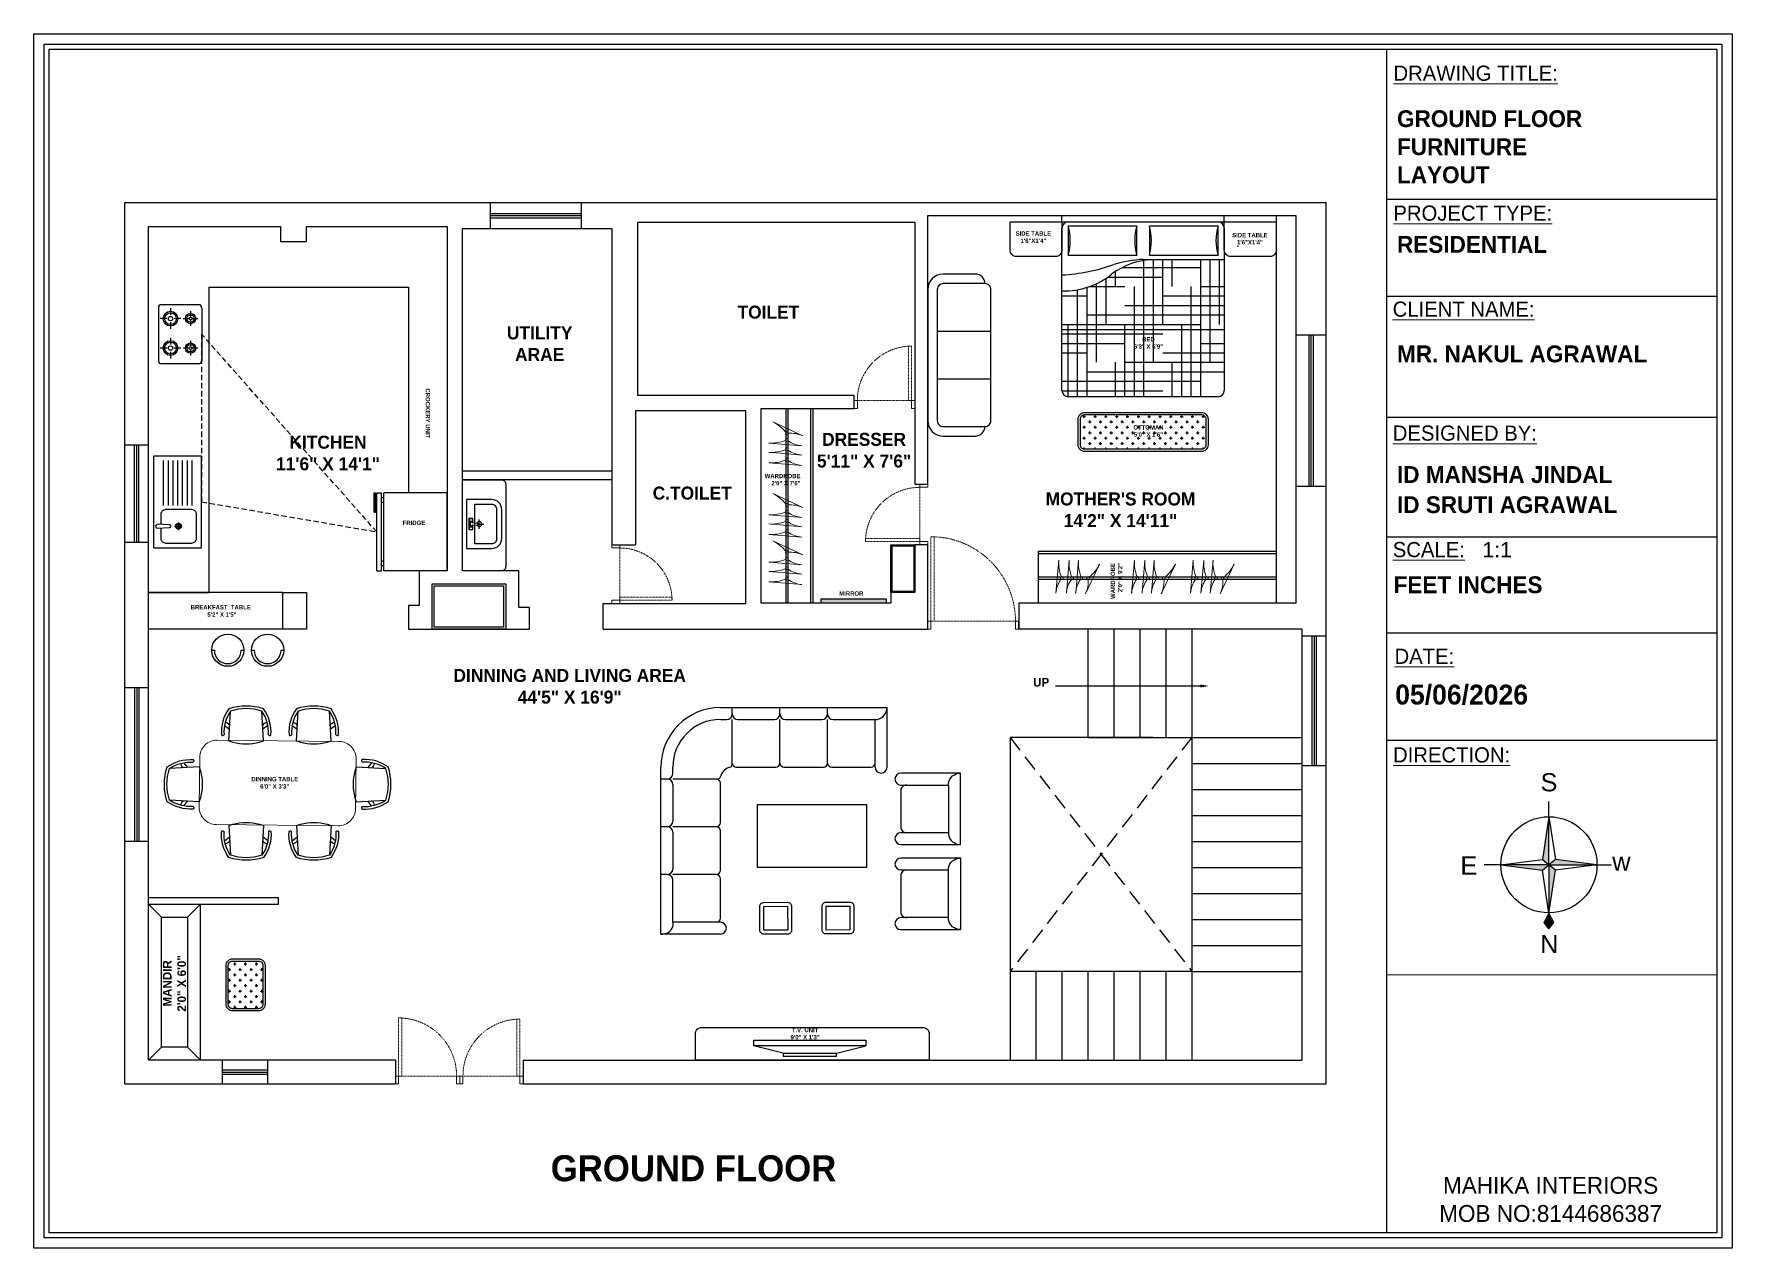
# Model space of a CAD drawing. Header units: inches. Extents: x -2624 to 3682, y -673 to 3670.
# Drawn here: x -67 to 717, y -672 to -111 of the extents above; entities that cross this region are included whole.
import ezdxf
from ezdxf import colors
from ezdxf.entities.mleader import LeaderData, LeaderLine
from ezdxf.math import Vec2, Vec3

# ---------------------------------------------------------------- set-up
doc = ezdxf.new("R2010")
doc.units = ezdxf.units.IN
doc.header["$MEASUREMENT"] = 0
for name, pattern in [('AUDIT_D_060311083008-3', [0]), ('DASHED2', [0.375, 0.25, -0.125]), ('HIDDEN', [0.375, 0.25, -0.125])]:
    doc.linetypes.add(name, pattern=pattern)
for name, color, linetype in [('A-DOOR', 251, 'AUDIT_D_060311083008-3'), ('A-Door-Frame', 1, 'Continuous'), ('A-Door-Swing', 8, 'HIDDEN'), ('ELE', 5, 'Continuous'), ('EQUIP', 5, 'Continuous'), ('FUR', 42, 'Continuous'), ('IEL-HATCH-002', 7, 'Continuous'), ('NOITHAT', 21, 'Continuous'), ('SAN', 5, 'Continuous'), ('TEFRİŞ', 11, 'Continuous'), ('THIET-BI', 21, 'Continuous')]:
    doc.layers.add(name, color=color, linetype=linetype)
doc.layers.add('FURNI', color=140, linetype='Continuous', lineweight=18)
doc.layers.add('Furniture', color=251, linetype='Continuous', lineweight=18)
doc.styles.add('HEMI', font='stylu.ttf')
doc.styles.add('regular', font='swissl.ttf')
doc.styles.get("Standard").update_dxf_attribs({"font": 'arial.ttf'})
pattern_1 = [(90, (16.9, 0), (-744, 744), [744, -744]), (90, (140.9, 0), (-744, 744), [744, -744]), (90, (264.9, 0), (-744, 744), [744, -744]), (90, (388.9, 0), (-744, 744), [744, -744]), (90, (512.9, 0), (-744, 744), [744, -744]), (90, (636.9, 0), (-744, 744), [744, -744]), (90, (760.9, 0), (-744, 744), [744, -744]), (0, (16.9, 744), (744, -744), [744, -744]), (0, (16.9, 868), (744, -744), [744, -744]), (0, (16.9, 992), (744, -744), [744, -744]), (0, (16.9, 1116), (744, -744), [744, -744]), (0, (16.9, 1240), (744, -744), [744, -744]), (0, (16.9, 1364), (744, -744), [744, -744]), (0, (16.9, 1488), (744, -744), [744, -744])]

msp = doc.modelspace()

# ---------------------------------------------------------------- texts
at = {"lineweight": 15, "attachment_point": 1, "rotation": 359.99056}
for s, insert, char_height, width, style in [('{\\LDRAWING TITLE:}', (561, -125.47), 7.003, 77.9744, 'HEMI'), ('{\\fStylus BT|b1|i0|c0|p34;GROUND FLOOR FURNITURE LAYOUT}', (562.63, -146.08), 7.7811, 103.2039, 'HEMI'), ('{\\LPROJECT TYPE:}', (560.94, -190.09), 7.003, 73.5607, 'HEMI'), ('{\\fStylus BT|b1|i0|c0|p34;RESIDENTIAL}', (562.63, -204.15), 7.7811, 103.2039, 'HEMI'), ('{\\LCLIENT NAME:}', (560.61, -234.44), 7.003, 72.357, 'HEMI'), ('{\\fStylus BT|b1|i0|c0|p34;MR. NAKUL AGRAWAL}', (562.63, -254.7), 7.7811, 114.4707, 'HEMI'), ('{\\LDESIGNED BY:}', (560.66, -291.67), 7.003, 73.9784, 'HEMI'), ('{\\fStylus BT|b1|i0|c0|p34;ID MANSHA JINDAL}', (562.63, -310.42), 7.7811, 103.2039, 'HEMI'), ('{\\fStylus BT|b1|i0|c0|p34;ID SRUTI AGRAWAL}', (562.63, -324.35), 7.7811, 103.2039, 'HEMI'), ('{\\LSCALE:}', (560.66, -345.48), 7.003, 54.1679, 'HEMI'), ('1:1', (602.1, -345.48), 7.003, 27.8427, 'regular'), ('{\\fStylus BT|b1|i0|c0|p34;FEET INCHES}', (561.04, -361.32), 7.7811, 103.2039, 'HEMI'), ('{\\LDATE:}', (561.48, -394.75), 7.003, 54.1679, 'HEMI'), ('{\\fStylus BT|b1|i0|c0|p34;05/06/2026}', (561.79, -411.34), 9.1711, 70.9382, 'HEMI'), ('{\\LDIRECTION:}', (560.78, -440.27), 7.003, 54.1679, 'HEMI'), ('\\pxqc;MAHIKA INTERIORS\\PMOB NO:8144686387', (567.63, -638.68), 7.7811, 131.9315, 'HEMI')]:
    msp.add_mtext(s, dxfattribs=dict(at, insert=insert, char_height=char_height, width=width, style=style))
at = {"color": 177, "lineweight": 5, "true_color": 0x293189, "attachment_point": 3, "style": 'HEMI'}
for s, insert, char_height, width, rotation in [('\\pxqc;{\\fStylus BT|b1|i0|c0|p34;SIDE TABLE\\P1\'6"X1\'4"}', (404.91, -202.01), 2, 20.6121, 0.00944), ('\\pxqc;{\\fStylus BT|b1|i0|c0|p34;SIDE TABLE\\P1\'6"X1\'4"}', (504.96, -202.74), 2, 20.6121, 0.00944), ('\\pxqc;{\\fStylus BT|b1|i0|c0|p34;BED\\P6\'3" X 6\'9"}', (458.08, -250.87), 2, 20.6121, 0.00944), ('{\\fStylus BT|b1|i0|c0|p34;CROCKERY UNIT }', (115.85, -297.55), 2, 22.8701, 270.00944), ('\\pxqc;{\\fStylus BT|b1|i0|c0|p34;OTTOMAN\\P5\'0" X 1\'6"}', (458.08, -291.53), 2, 20.6121, 0.00944), ('{\\fStylus BT|b1|i0|c0|p34;WARDROBE\\P2\'0" X 7\'6"}', (287.02, -314), 2, 20.6121, 0.00944), ('{\\fStylus BT|b1|i0|c0|p34;FRIDGE}', (113.64, -335.61), 2, 20.6121, 0.00944), ('{\\fStylus BT|b1|i0|c0|p34;WARDROBE\\P2\'0" X 9\'2"}', (430.35, -355.21), 2, 20.6121, 90.00944), ('{\\fStylus BT|b1|i0|c0|p34;MIRROR}', (316.07, -368.24), 2, 20.6121, 0.00944), ('{\\fStylus BT|b1|i0|c0|p34;BREAKFAST  TABLE\\P\\pxqc;5\'2" X 1\'5"}', (33.03, -374.62), 2, 26.6806, 0.00944), ('\\pxi-3,l4,qc,t4;{\\fStylus BT|b1|i0|c0|p34;UP}', (406.53, -408.23), 4, 20.6121, 0.00944), ('\\pxqc;{\\fStylus BT|b1|i0|c0|p34;DINNING TABLE\\P6\'0" X 3\'3"}', (54.41, -453.99), 2, 20.6121, 0.00944), ('\\pxqc;{\\fStylus BT|b1|i0|c0|p34;MANDIR\\P2\'0" X 6\'0"}', (-7.58, -532.98), 4, 32.6813, 90.00944), ('\\pxi-3,l4,qc,t4;{\\fStylus BT|b1|i0|c0|p34;T.V.^IUNIT\\P9\'0" X 1\'3"}', (298.44, -569.84), 2, 20.6121, 0.00944)]:
    msp.add_mtext(s, dxfattribs=dict(at, insert=insert, char_height=char_height, width=width, rotation=rotation))
at = {"color": 1, "lineweight": 5, "attachment_point": 1, "rotation": 359.99056, "style": 'HEMI'}
for s, insert, char_height, width in [('\\pxqc;{\\fStylus BT|b1|i0|c0|p34;TOILET}', (251, -236.32), 6, 42.3335), ('\\pxqc;{\\fStylus BT|b1|i0|c0|p34;UTILITY ARAE}', (145.34, -245.89), 6, 42.3335), ('\\pxqc;{\\fStylus BT|b1|i0|c0|p34;KITCHEN\\P11\'6" X 14\'1"}', (6.97, -296.37), 6, 123.4638), ('\\pxqc;{\\fStylus BT|b1|i0|c0|p34;DRESSER\\P5\'11" X 7\'6"}', (254.65, -295.06), 6, 123.4638), ('\\pxqc;{\\fStylus BT|b1|i0|c0|p34;C.TOILET}', (215.81, -319.88), 6, 42.3335), ('\\pxqc;{\\fStylus BT|b1|i0|c0|p34;MOTHER\'S ROOM\\P14\'2" X 14\'11"}', (373.14, -322.59), 6, 123.4638), ('\\pxqc;{\\fStylus BT|b1|i0|c0|p34;DINNING AND LIVING AREA\\P44\'5" X 16\'9"}', (118.64, -404.09), 6, 123.4638), ('{\\fStylus BT|b1|i0|c0|p34;GROUND FLOOR}', (171.63, -628.66), 12, 207.9054)]:
    msp.add_mtext(s, dxfattribs=dict(at, insert=insert, char_height=char_height, width=width))

# ---------------------------------------------------------------- blocks, each defined once
blk = doc.blocks.new('*U19')
at = {"layer": 'A-Door-Frame', "lineweight": 5}
for p, q in [((0, -100), (0, 0)), ((812, -100), (812, 0))]:
    blk.add_line(p, q, dxfattribs=at)
for points in [[(0, -100), (40, -100), (40, 0), (0, 0)], [(812, -100), (772, -100), (772, 0), (812, 0)]]:
    blk.add_lwpolyline(points, dxfattribs=at)
at = {"layer": 'A-Door-Swing', "linetype": 'DASHED2', "lineweight": 5}
blk.add_line((47, 0), (779, 0), dxfattribs=at)
blk.add_lwpolyline([(40, 0), (40, 732), (80, 732), (80, 0)], close=True, dxfattribs=at)
blk.add_arc((40, 0), 732, 360, 90, dxfattribs=at)
blk = doc.blocks.new('*U18')
at = {"layer": 'A-Door-Frame', "lineweight": 5}
for p, q in [((0, -100), (0, 0)), ((797, -100), (797, 0))]:
    blk.add_line(p, q, dxfattribs=at)
for points in [[(0, -100), (40, -100), (40, 0), (0, 0)], [(797, -100), (757, -100), (757, 0), (797, 0)]]:
    blk.add_lwpolyline(points, dxfattribs=at)
at = {"layer": 'A-Door-Swing', "linetype": 'DASHED2', "lineweight": 5}
blk.add_line((46, 0), (763, 0), dxfattribs=at)
blk.add_lwpolyline([(40, 0), (40, 717), (80, 717), (80, 0)], close=True, dxfattribs=at)
blk.add_arc((40, 0), 717, 360, 90, dxfattribs=at)
blk = doc.blocks.new('*U21')
at = {"layer": 'A-Door-Frame', "lineweight": 5}
for p, q in [((0, -100), (0, 0)), ((739, -100), (739, 0))]:
    blk.add_line(p, q, dxfattribs=at)
for points in [[(0, -100), (40, -100), (40, 0), (0, 0)], [(739, -100), (699, -100), (699, 0), (739, 0)]]:
    blk.add_lwpolyline(points, dxfattribs=at)
at = {"layer": 'A-Door-Swing', "linetype": 'DASHED2', "lineweight": 5}
blk.add_line((46, 0), (705, 0), dxfattribs=at)
blk.add_lwpolyline([(40, 0), (40, 659), (80, 659), (80, 0)], close=True, dxfattribs=at)
blk.add_arc((40, 0), 659, 360, 90, dxfattribs=at)
blk = doc.blocks.new('*U22')
at = {"layer": 'A-Door-Frame', "lineweight": 5}
for p, q in [((0, -100), (0, 0)), ((764, -100), (764, 0))]:
    blk.add_line(p, q, dxfattribs=at)
for points in [[(0, -100), (40, -100), (40, 0), (0, 0)], [(764, -100), (724, -100), (724, 0), (764, 0)]]:
    blk.add_lwpolyline(points, dxfattribs=at)
at = {"layer": 'A-Door-Swing', "linetype": 'DASHED2', "lineweight": 5}
blk.add_line((46, 0), (730, 0), dxfattribs=at)
blk.add_lwpolyline([(40, 0), (40, 684), (80, 684), (80, 0)], close=True, dxfattribs=at)
blk.add_arc((40, 0), 684, 360, 90, dxfattribs=at)
blk = doc.blocks.new('*U23')
at = {"layer": 'A-Door-Frame', "lineweight": 5}
for p, q in [((0, -100), (0, 0)), ((1145, -100), (1145, 0))]:
    blk.add_line(p, q, dxfattribs=at)
for points in [[(0, -100), (40, -100), (40, 0), (0, 0)], [(1145, -100), (1105, -100), (1105, 0), (1145, 0)]]:
    blk.add_lwpolyline(points, dxfattribs=at)
at = {"layer": 'A-Door-Swing', "linetype": 'DASHED2', "lineweight": 5}
blk.add_line((50, 0), (1115, 0), dxfattribs=at)
blk.add_lwpolyline([(40, 0), (40, 1065), (80, 1065), (80, 0)], close=True, dxfattribs=at)
blk.add_arc((40, 0), 1065, 360, 90, dxfattribs=at)
blk = doc.blocks.new('db')
at = {"layer": 'IEL-HATCH-002', "transparency": 33554687}
h = blk.add_hatch(dxfattribs=at)
h.set_pattern_fill('AR-PARQ1', color=253, scale=62)
h.set_pattern_definition(pattern_1)
h.paths.add_polyline_path([(3316.83, 804.31), (3284.13, 804.31, 0.147224), (3264.9, 797.58, -0.185244), (3241.83, 789.83), (3241.83, 743.73, 0.414214), (3244.71, 740.84), (3313.94, 740.84, 0.414214), (3316.83, 743.73)])
h = blk.add_hatch(dxfattribs=at)
h.set_pattern_fill('AR-PARQ1', color=253, scale=62)
h.set_pattern_definition(pattern_1)
h.paths.add_polyline_path([(3316.83, 804.31), (3284.13, 804.31, 0.147224), (3264.9, 797.58, -0.185244), (3241.83, 789.83), (3241.83, 743.73, 0.414214), (3244.71, 740.84), (3313.94, 740.84, 0.414214), (3316.83, 743.73)])
h = blk.add_hatch(dxfattribs=at)
h.set_pattern_fill('HOUND', color=33, scale=70)
h.set_pattern_definition([(0, (16.908, 0), (17.5, 4.375), [70, -35]), (90, (16.908, 0), (-4.375, -17.5), [70, -35])])
h.paths.add_polyline_path([(3316.83, 804.31), (3284.13, 804.31, 0.147224), (3264.9, 797.58, -0.185244), (3241.83, 789.83), (3241.83, 743.73, 0.414214), (3244.71, 740.84), (3313.94, 740.84, 0.414214), (3316.83, 743.73)])
at = {"color": 0, "linetype": 'ByBlock'}
for p, q in [((3241.83, 824.5), (3316.83, 824.5)), ((3241.83, 821.61), (3241.83, 824.5)), ((3316.83, 821.61), (3316.83, 824.5)), ((3241.83, 821.61), (3316.83, 821.61)), ((3241.83, 743.73), (3241.83, 818.73)), ((3244.71, 819.69), (3244.71, 806.23)), ((3276.44, 819.69), (3244.71, 819.69)), ((3276.44, 806.23), (3276.44, 819.69)), ((3313.94, 819.69), (3282.21, 819.69)), ((3282.21, 819.69), (3282.21, 806.23)), ((3313.94, 806.23), (3313.94, 819.69)), ((3316.83, 818.73), (3316.83, 743.73)), ((3244.71, 806.23), (3276.44, 806.23)), ((3279.33, 804.31), (3316.83, 804.31)), ((3282.21, 806.23), (3313.94, 806.23)), ((3313.94, 740.84), (3244.71, 740.84))]:
    blk.add_line(p, q, dxfattribs=at)
for centre, radius, start, end in [((3244.71, 818.73), 2.88, 90, 180), ((3221.63, 812.96), 24.04, 343.73979, 16.26021), ((3299.52, 812.96), 24.04, 163.73979, 196.26021), ((3259.13, 812.96), 24.04, 343.73979, 16.26021), ((3337.02, 812.96), 24.04, 163.73979, 196.26021), ((3313.94, 818.73), 2.88, 0, 90), ((3236.62, 885.64), 88.69, 273.36646, 289.2534), ((3285.7, 768.99), 35.35, 92.53978, 126.04031), ((3282.65, 746.81), 57.59, 93.30646, 106.94289), ((3243.27, 823.78), 33.98, 267.56726, 309.54608), ((3244.71, 743.73), 2.88, 180, 270), ((3313.94, 743.73), 2.88, 270, 0)]:
    blk.add_arc(centre, radius, start, end, dxfattribs=at)
blk = doc.blocks.new('dbs')
for points in [[(3241.83, 821.61), (3241.83, 808.61, -0.414214), (3238.83, 805.61), (3220.83, 805.61, -0.414214), (3217.83, 808.61), (3217.83, 821.61)], [(3340.83, 821.61), (3340.83, 808.61, -0.414214), (3337.83, 805.61), (3319.83, 805.61, -0.414214), (3316.83, 808.61), (3316.83, 821.61)]]:
    blk.add_lwpolyline(points, format="xyb", close=True)
at = {"layer": 'TEFRİŞ', "color": 252, "linetype": 'Continuous', "true_color": 0x939598}
for p, q in [((3322.99, 810.57), (3323.03, 810.44)), ((3322.99, 810.57), (3323.03, 810.44)), ((3323.03, 810.44), (3323.08, 810.31)), ((3323.03, 810.44), (3323.08, 810.31)), ((3323.08, 810.31), (3323.12, 810.17)), ((3323.08, 810.31), (3323.12, 810.17))]:
    blk.add_line(p, q, dxfattribs=at)
blk.add_blockref('db', (0, 0))
blk = doc.blocks.new('rwg')
at = {"layer": 'IEL-HATCH-002', "true_color": 0xe4d6c8, "transparency": 33554687}
h = blk.add_hatch(dxfattribs=at)
h.set_pattern_fill('CROSS', color=254, scale=10)
h.paths.add_polyline_path([(3306.8, 731.61, 0.414214), (3304.8, 733.61), (3250.8, 733.61, 0.414214), (3248.8, 731.61), (3248.8, 719.61, 0.414214), (3250.8, 717.61), (3304.8, 717.61, 0.414214), (3306.8, 719.61)])
for points in [[(3307.8, 731.61), (3307.8, 719.61, -0.414214), (3304.8, 716.61), (3250.8, 716.61, -0.414214), (3247.8, 719.61), (3247.8, 731.61, -0.414214), (3250.8, 734.61), (3304.8, 734.61, -0.414214)], [(3306.8, 731.61), (3306.8, 719.61, -0.414214), (3304.8, 717.61), (3250.8, 717.61, -0.414214), (3248.8, 719.61), (3248.8, 731.61, -0.414214), (3250.8, 733.61), (3304.8, 733.61, -0.414214)]]:
    blk.add_lwpolyline(points, format="xyb", close=True)
blk = doc.blocks.new('46u46 u')
at = {"layer": 'Furniture', "color": 133, "lineweight": -2, "true_color": 0x84cdcc}
for p, q in [((1719223.22, 5855.25), (1719238.43, 5853.97)), ((1719223.22, 5850.43), (1719238.43, 5849.14)), ((1719223.22, 5846.14), (1719238.43, 5844.86)), ((1719222.81, 5841.56), (1719236.62, 5835.07))]:
    blk.add_line(p, q, dxfattribs=at)
for centre in [(1719230.18, 5852.56), (1719230.18, 5847.73), (1719230.18, 5843.45), (1719230.18, 5840.42)]:
    blk.add_circle(centre, 0.673, dxfattribs=at)
for centre, radius, start, end in [((1719222.13, 5842.1), 13.19, 55.34874, 85.24855), ((1719237.35, 5835.38), 18.62, 86.69029, 110.60163), ((1719222.13, 5837.28), 13.19, 55.34874, 85.24855), ((1719222.13, 5833), 13.19, 55.34874, 85.24855), ((1719237.35, 5830.56), 18.62, 86.69029, 110.60163), ((1719228.44, 5853.49), 13.19, 244.75145, 274.65126), ((1719244.98, 5851.7), 18.62, 219.39837, 243.30971), ((1719237.35, 5826.27), 18.62, 86.69029, 110.60163)]:
    blk.add_arc(centre, radius, start, end, dxfattribs=at)
blk = doc.blocks.new('w4g')
at = {"color": 251, "true_color": 0x636466}
for p, q in [((4312.93, 559.54), (4310.73, 556.71)), ((4304.04, 557.07), (4321.24, 556.13)), ((4304.04, 537.07), (4321.24, 538.02)), ((4312.93, 534.6), (4310.73, 537.44))]:
    blk.add_line(p, q, dxfattribs=at)
blk.add_lwpolyline([(4304.04, 557.07, 0.018252), (4303.4, 554.71, 0.135495), (4303.4, 539.43, 0.018252), (4304.04, 537.07)], format="xyb", dxfattribs=at)
for centre, radius, start, end in [((4308.01, 560.61), 0.87, 124.45264, 243.49038), ((4309.11, 538.4), 22.99, 54.33433, 93.97151), ((4309.11, 538.4), 21.49, 55.61871, 93.97151), ((4311.85, 559.24), 2.84, 291.40042, 358.20713), ((4292.93, 547.07), 29.72, 342.25755, 17.74245), ((4292.93, 547.07), 31.22, 341.32046, 18.67954), ((4308.01, 533.53), 0.87, 116.50962, 235.54736), ((4309.11, 555.75), 22.99, 266.02849, 305.66567), ((4309.11, 555.75), 21.49, 266.02849, 304.38129), ((4311.85, 534.91), 2.84, 1.79287, 68.59958)]:
    blk.add_arc(centre, radius, start, end, dxfattribs=at)
blk = doc.blocks.new('erh')
at = {"ltscale": 7}
for p, q in [((3599.36, 764.17), (3585.77, 760.72)), ((3623.97, 764.17), (3637.56, 760.72))]:
    blk.add_line(p, q, dxfattribs=at)
for p, q in [((3623.97, 765.54), (3599.36, 765.54)), ((3599.36, 765.54), (3599.36, 764.17)), ((3623.97, 764.17), (3599.36, 764.17)), ((3623.97, 764.17), (3623.97, 765.54))]:
    blk.add_line(p, q)
blk.add_lwpolyline([(3585.77, 760.72), (3637.56, 760.72), (3637.56, 758.04), (3585.77, 758.04)], close=True, dxfattribs=at)
blk = doc.blocks.new('EEEEEF')
at = {"layer": 'NOITHAT', "color": 251, "linetype": 'Continuous', "true_color": 0x636466}
for p, q in [((431.03, 171.78), (508.03, 171.78)), ((431.03, 166.28), (433.96, 166.28)), ((436.53, 168.85), (436.53, 171.78)), ((436.53, 145.68), (436.53, 166.28)), ((439.09, 166.28), (455.96, 166.28)), ((458.53, 168.85), (458.53, 171.78)), ((458.53, 146.12), (458.53, 166.28)), ((458.53, 146.12), (458.53, 166.28)), ((461.09, 166.28), (477.96, 166.28)), ((480.53, 168.85), (480.53, 171.78)), ((480.53, 146.12), (480.53, 166.28)), ((483.09, 166.28), (502.53, 166.28)), ((502.53, 144.28), (502.53, 166.28)), ((502.53, 166.28), (503.47, 166.28)), ((508.03, 144.28), (508.03, 171.78)), ((403.53, 67.16), (403.53, 144.28)), ((409.03, 141.35), (409.03, 144.28)), ((438.36, 144.28), (456.69, 144.28)), ((460.36, 144.28), (478.69, 144.28)), ((482.36, 144.28), (500.69, 144.28)), ((406.46, 138.78), (403.53, 138.78)), ((429.43, 138.78), (409.03, 138.78)), ((409.03, 136.22), (409.03, 119.35)), ((431.03, 118.62), (431.03, 136.95)), ((498.72, 126.86), (448.05, 126.86)), ((448.05, 126.86), (448.05, 98.15)), ((498.72, 98.15), (498.72, 126.86)), ((406.46, 116.74), (403.53, 116.74)), ((429.43, 116.74), (409.03, 116.74)), ((409.03, 114.18), (409.03, 97.31)), ((431.03, 96.58), (431.03, 114.91)), ((536.41, 114.01), (536.41, 113.07)), ((406.46, 94.66), (403.53, 94.66)), ((429.19, 94.66), (409.03, 94.66)), ((448.05, 98.15), (498.72, 98.15)), ((409.03, 72.66), (409.03, 92.09)), ((431.03, 74.49), (431.03, 92.82)), ((431.03, 72.66), (409.03, 72.66)), ((409.03, 72.66), (409.03, 70.79)), ((431.03, 67.16), (403.53, 67.16))]:
    blk.add_line(p, q, dxfattribs=at)
for points in [[(514.41, 108.51), (541.91, 108.51), (541.91, 141.51), (514.41, 141.51, 1), (514.41, 136.01), (536.41, 136.01), (536.41, 114.01), (514.41, 114.01, 1)], [(449.24, 79.98, -0.414214), (451.07, 81.82), (462.07, 81.85, -0.414214), (463.91, 80.02), (463.94, 69.02, -0.414214), (462.11, 67.18), (451.11, 67.15, -0.414214), (449.28, 68.98)], [(492.69, 80.1), (492.73, 69.1, -0.414214), (490.9, 67.26), (479.9, 67.23, -0.414214), (478.06, 69.06), (478.03, 80.06, -0.414214), (479.86, 81.9), (490.86, 81.93, -0.414214)]]:
    blk.add_lwpolyline(points, format="xyb", close=True, dxfattribs=at)
for points in [[(536.41, 136.01), (536.41, 136.96, -0.36173), (541.91, 141.51)], [(516.97, 136.01, 0.414214), (514.41, 133.44), (514.41, 116.58, 0.414214), (516.97, 114.01)], [(536.41, 74.78), (536.41, 96.78), (536.41, 97.73, -0.36173), (541.91, 102.28), (541.91, 69.28, -0.36173), (536.41, 73.84), (536.41, 74.78), (514.41, 74.78, 1), (514.41, 69.28), (541.91, 69.28)], [(541.91, 102.28), (514.41, 102.28, 1), (514.41, 96.78), (536.41, 96.78)], [(516.97, 96.78, 0.414214), (514.41, 94.22), (514.41, 77.35, 0.414214), (516.97, 74.78)]]:
    blk.add_lwpolyline(points, format="xyb", dxfattribs=at)
for points in [[(451.11, 68.98), (451.08, 79.98), (462.08, 80.02), (462.11, 69.02)], [(479.86, 80.06), (490.86, 80.1), (490.89, 69.1), (479.89, 69.06)]]:
    blk.add_lwpolyline(points, close=True, dxfattribs=at)
for centre, radius, start, end in [((431.03, 144.28), 27.5, 90, 180), ((431.03, 144.28), 22, 90, 180), ((433.96, 168.85), 2.57, 270, 0), ((439.09, 168.85), 2.57, 180, 270), ((455.96, 168.85), 2.57, 270, 0), ((461.09, 168.85), 2.57, 180, 270), ((477.96, 168.85), 2.57, 270, 0), ((483.09, 168.85), 2.57, 180, 270), ((502.44, 171.77), 5.58, 280.59601, 0.1424), ((406.46, 141.35), 2.57, 270, 0), ((436.53, 138.78), 5.5, 97.31314, 166.77887), ((434.69, 145.68), 1.83, 308.17926, 0), ((438.36, 146.12), 1.83, 180, 270), ((456.69, 146.12), 1.83, 270, 0), ((456.69, 146.12), 1.83, 270, 0), ((460.36, 146.12), 1.83, 180, 270), ((460.36, 146.12), 1.83, 180, 270), ((478.69, 146.12), 1.83, 270, 0), ((482.36, 146.12), 1.83, 180, 270), ((500.69, 146.12), 1.83, 270, 0), ((505.28, 144.28), 2.75, 180, 0), ((406.46, 136.22), 2.57, 0, 90), ((429.19, 136.95), 1.83, 0, 90), ((429.43, 140.62), 1.83, 270, 349.31586), ((406.46, 119.35), 2.57, 270, 0), ((429.19, 118.62), 1.83, 270, 0), ((406.46, 114.18), 2.57, 0, 90), ((429.19, 114.91), 1.83, 0, 90), ((541.89, 114.09), 5.58, 190.59601, 270.1424), ((406.46, 97.31), 2.57, 270, 0), ((406.46, 92.09), 2.57, 0, 90), ((429.19, 96.58), 1.83, 270, 0), ((429.19, 92.82), 1.83, 0, 90), ((404.07, 72.32), 5.19, 264.02541, 342.8636), ((429.19, 74.49), 1.83, 270, 0), ((431.03, 69.91), 2.75, 270, 90)]:
    blk.add_arc(centre, radius, start, end, dxfattribs=at)
blk = doc.blocks.new('RGB')
at = {"layer": 'EQUIP', "color": 18, "true_color": 0x000000}
for p, q in [((4240.95, 653.78), (4240.95, 636.51)), ((4242.31, 655.15), (4266.81, 655.15)), ((4247.35, 651.02), (4247.35, 653.41)), ((4260.98, 653.41), (4260.98, 651.02)), ((4268.17, 653.78), (4268.17, 636.51)), ((4243.95, 650), (4246.33, 650)), ((4247.35, 646.59), (4247.35, 648.98)), ((4247.35, 645.52), (4247.35, 642.45)), ((4248.37, 650), (4250.76, 650)), ((4257.57, 650), (4259.96, 650)), ((4260.98, 648.98), (4260.98, 646.59)), ((4260.98, 645.52), (4260.98, 642.45)), ((4262, 650), (4264.39, 650)), ((4242.58, 640.75), (4245.65, 640.75)), ((4247.35, 639.04), (4247.35, 635.98)), ((4249.06, 640.75), (4252.12, 640.75)), ((4256.21, 640.75), (4259.28, 640.75)), ((4260.98, 639.04), (4260.98, 635.98)), ((4262.68, 640.75), (4265.75, 640.75)), ((4242.31, 635.15), (4266.81, 635.15))]:
    blk.add_line(p, q, dxfattribs=at)
for centre, radius in [((4247.35, 650), 2.38), ((4247.35, 650), 1.7), ((4260.98, 650), 2.38), ((4260.98, 650), 1.7), ((4247.35, 640.75), 3.41), ((4247.35, 640.75), 2.73), ((4247.35, 650), 0.681), ((4260.98, 640.75), 3.41), ((4260.98, 640.75), 2.73), ((4260.98, 650), 0.681), ((4247.35, 640.75), 1.02), ((4260.98, 640.75), 1.02)]:
    blk.add_circle(centre, radius, dxfattribs=at)
for centre, start, end in [((4242.31, 653.78), 90, 180), ((4266.81, 653.78), 0, 90), ((4242.31, 636.51), 180, 270), ((4266.81, 636.51), 270, 0)]:
    blk.add_arc(centre, 1.36, start, end, dxfattribs=at)
blk = doc.blocks.new('SINK')
at = {"layer": 'SAN', "color": 18, "true_color": 0x000000}
for p, q in [((4279.26, 624.31), (4321.76, 624.31)), ((4279.26, 624.31), (4279.26, 602.31)), ((4319.56, 619.91), (4298.73, 619.91)), ((4321.76, 624.31), (4321.76, 602.31)), ((4290.97, 612.93), (4287.45, 612.93)), ((4289.21, 614.69), (4289.21, 611.17)), ((4319.56, 617.71), (4298.73, 617.71)), ((4319.56, 615.51), (4298.73, 615.51)), ((4319.56, 613.31), (4298.73, 613.31)), ((4319.56, 611.11), (4298.73, 611.11)), ((4319.56, 608.91), (4298.73, 608.91)), ((4319.56, 606.71), (4298.73, 606.71)), ((4279.26, 602.31), (4321.76, 602.31))]:
    blk.add_line(p, q, dxfattribs=at)
blk.add_lwpolyline([(4288.41, 621.01), (4283.66, 621.01, 0.414214), (4281.46, 618.81), (4281.46, 606.71, 0.414214), (4283.66, 604.51), (4294.66, 604.51, 0.414214), (4296.86, 606.71), (4296.86, 618.81, 0.414214), (4294.66, 621.01), (4290.04, 621.01)], format="xyb", dxfattribs=at)
blk.add_lwpolyline([(4288.34, 622.8), (4288.57, 617.01, 0.89936), (4289.88, 617.01), (4290.11, 622.8, 0.70892)], format="xyb", close=True, dxfattribs=at)
for radius in [1.32, 0.88]:
    blk.add_circle((4289.21, 612.93), radius, dxfattribs=at)
blk = doc.blocks.new('WG')
at = {"layer": 'SAN', "color": 18, "true_color": 0x000000}
for p, q in [((4231.07, 652.53), (4231.07, 623.28)), ((4267.07, 652.53), (4231.07, 652.53)), ((4267.07, 652.53), (4267.07, 623.28)), ((4267.07, 623.28), (4231.07, 623.28)), ((4267.07, 622.16), (4231.07, 622.16)), ((4231.07, 619.91), (4231.07, 622.16)), ((4267.07, 619.91), (4231.07, 619.91)), ((4233.32, 623.28), (4233.32, 622.16)), ((4235, 619.34), (4235, 619.91)), ((4235.57, 623.28), (4235.57, 622.16)), ((4236.13, 619.34), (4236.13, 619.91)), ((4262.57, 623.28), (4262.57, 622.16)), ((4264.82, 623.28), (4264.82, 622.16)), ((4267.07, 619.91), (4267.07, 622.16)), ((4240.07, 619.34), (4231.07, 619.34)), ((4231.07, 618.78), (4231.07, 619.34)), ((4240.07, 618.78), (4231.07, 618.78)), ((4240.07, 618.78), (4240.07, 619.34))]:
    blk.add_line(p, q, dxfattribs=at)
blk = doc.blocks.new('EGE')
at = {"layer": 'ELE', "true_color": 0x000000}
h = blk.add_hatch(color=18, dxfattribs=at)
h.paths.add_polyline_path([(1993.8, 1248.2), (1998.3, 1244.6), (1998.3, 1277.7)])
h.paths.add_polyline_path([(1965.2, 1244.6), (1993.8, 1240.9), (1998.3, 1244.6)])
h.paths.add_polyline_path([(1998.3, 1211.4), (2002.8, 1240.9), (1998.3, 1244.6)])
h.paths.add_polyline_path([(2002.8, 1248.2), (1998.3, 1244.6), (2031.4, 1244.6)])
at = {"layer": 'ELE', "true_color": 0xed1f24}
h = blk.add_hatch(color=240, dxfattribs=at)
h.paths.add_polyline_path([(1998.3, 1200.5), (2001.7, 1204.8), (1998.3, 1211.4)])
h.paths.add_polyline_path([(1994.9, 1204.8), (1998.3, 1200.5), (1998.3, 1211.4)])
at = {"layer": 'ELE', "color": 18, "true_color": 0x000000}
for p, q in [((1998.3, 1277.7), (1998.3, 1288.3)), ((1998.3, 1277.7), (1993.8, 1248.2)), ((1998.3, 1277.7), (2002.8, 1248.2)), ((1998.3, 1244.6), (1998.3, 1277.7)), ((1965.2, 1244.6), (1953.6, 1244.6)), ((1965.2, 1244.6), (1953.6, 1244.6)), ((1965.2, 1244.6), (1993.8, 1248.2)), ((1965.2, 1244.6), (1993.8, 1240.9)), ((1998.3, 1244.6), (1965.2, 1244.6)), ((1993.8, 1248.2), (1998.3, 1244.6)), ((1993.8, 1240.9), (1998.3, 1244.6)), ((1998.3, 1211.4), (1993.8, 1240.9)), ((2002.8, 1248.2), (1998.3, 1244.6)), ((1998.3, 1244.6), (1998.3, 1211.4)), ((2002.8, 1240.9), (1998.3, 1244.6)), ((1998.3, 1244.6), (2031.4, 1244.6)), ((1998.3, 1211.4), (2002.8, 1240.9)), ((2031.4, 1244.6), (2002.8, 1248.2)), ((2031.4, 1244.6), (2002.8, 1240.9)), ((2031.4, 1244.6), (2041.5, 1244.6)), ((2031.4, 1244.6), (2041.5, 1244.6))]:
    blk.add_line(p, q, dxfattribs=at)
at = {"layer": 'ELE', "color": 240, "true_color": 0xed1f24}
for p, q in [((1994.9, 1204.8), (1998.3, 1211.4)), ((2001.7, 1204.8), (1998.3, 1211.4)), ((1998.3, 1211.4), (1998.3, 1200.5)), ((1998.3, 1200.5), (1994.9, 1204.8)), ((1998.3, 1200.5), (2001.7, 1204.8))]:
    blk.add_line(p, q, dxfattribs=at)
at = {"layer": 'ELE', "color": 18, "true_color": 0x000000}
blk.add_circle((1998.3, 1244.6), 33.1, dxfattribs=at)
for s, p in [('S', (1992.5, 1295.2)), ('E', (1937.3, 1237.9)), ('w', (2041.9, 1240.5))]:
    blk.add_text(s, height=12.5, dxfattribs=at).set_placement(p)
at = {"layer": 'ELE', "color": 240, "true_color": 0xed1f24}
blk.add_text('N', height=12.5, dxfattribs=at).set_placement((1992.2, 1183.8))
blk = doc.blocks.new('rthjr')
for p, q in [((3335.61, 665.8), (3275.11, 665.8)), ((3294.36, 661.4), (3294.36, 636.65)), ((3316.36, 661.4), (3316.36, 636.65)), ((3267.96, 658.65), (3267.96, 643.8)), ((3342.76, 643.8), (3342.76, 658.65))]:
    blk.add_line(p, q)
blk.add_lwpolyline([(3275.11, 636.65), (3335.61, 636.65, 0.414214), (3338.36, 639.4), (3338.36, 658.65, 0.414214), (3335.61, 661.4), (3275.11, 661.4, 0.414214), (3272.36, 658.65), (3272.36, 639.4, 0.414214)], format="xyb", close=True)
for centre, radius, start, end in [((3275.11, 658.65), 7.15, 90, 180), ((3335.61, 658.65), 7.15, 0, 90), ((3272.36, 643.8), 4.4, 180, 270), ((3338.36, 643.8), 4.4, 270, 0)]:
    blk.add_arc(centre, radius, start, end)
blk = doc.blocks.new('ESG')
at = {"color": 252, "true_color": 0x939598}
for p, q in [((4243.3, 781.08), (4247.66, 781.08)), ((4245.53, 781.79), (4245.53, 778.9))]:
    blk.add_line(p, q, dxfattribs=at)
for points in [[(4238.77, 770.68), (4252.28, 770.68, 0.414214), (4256.79, 775.18), (4256.79, 786.94), (4234.27, 786.94), (4234.27, 775.18, 0.414214)], [(4238.77, 772.93), (4252.28, 772.93, 0.414214), (4254.53, 775.18), (4254.53, 783.26), (4236.52, 783.26), (4236.52, 775.18, 0.414214)]]:
    blk.add_lwpolyline(points, format="xyb", close=True, dxfattribs=at)
blk.add_arc((4245.53, 781.08), 1.13, 114.86956, 65.13044, dxfattribs=at)
at = {"layer": 'THIET-BI', "color": 252, "linetype": 'Continuous', "true_color": 0x939598}
for p, q in [((4246.78, 785.28), (4244.28, 785.28)), ((4244.38, 784.9), (4244.78, 784.9)), ((4246.68, 784.9), (4246.28, 784.9))]:
    blk.add_line(p, q, dxfattribs=at)
blk.add_lwpolyline([(4244.85, 784.13), (4242.85, 784.13), (4242.85, 784.9), (4242.85, 785.66), (4245.53, 785.66), (4248.21, 785.66), (4248.21, 784.9), (4248.21, 784.13), (4246.2, 784.13)], dxfattribs=at)
blk.add_lwpolyline([(4246.78, 784.52), (4246.41, 784.52, 0.385832), (4246.22, 784.34), (4245.98, 781.92, -0.270314), (4245.07, 781.92), (4244.83, 784.34, 0.385832), (4244.64, 784.52), (4244.28, 784.52)], format="xyb", dxfattribs=at)
for centre in [(4243.61, 784.9), (4247.44, 784.9)]:
    blk.add_circle(centre, 0.766, dxfattribs=at)

# ---------------------------------------------------------------- hatches: boundary and pattern name
at = {"layer": 'IEL-HATCH-002', "true_color": 0x7aafdf, "transparency": 33554687}
h = msp.add_hatch(color=143, dxfattribs=at)
h.dxf.hatch_style = 1
h.paths.add_polyline_path([(326.58, -371.76), (296.58, -371.76), (296.58, -373.76), (326.58, -373.76)])
at = {"layer": 'IEL-HATCH-002', "true_color": 0xc7c8ca, "transparency": 33554687}
h = msp.add_hatch(dxfattribs=at)
h.set_pattern_fill('CROSS', color=9, scale=10)
h.set_pattern_definition([(0, (-242.4817, -587.848), (2.5, 2.5), [1.25, -3.75]), (90, (-241.8567, -588.473), (-2.5, 2.5), [1.25, -3.75])])
h.paths.add_polyline_path([(38.65, -540.98, 0.414214), (36.65, -538.98), (24.65, -538.98, 0.414214), (22.65, -540.98), (22.65, -558.98, 0.414214), (24.65, -560.98), (36.65, -560.98, 0.414214), (38.65, -558.98)])

# ---------------------------------------------------------------- linework, layer by layer
at = {"color": 18, "true_color": 0x000000}
for p, q in [((-25.18, -595.76), (-25.18, -188.76)), ((-25.18, -188.76), (529.82, -188.76)), ((143.82, -200.76), (143.82, -188.76)), ((185.82, -200.76), (185.82, -188.76)), ((345.82, -318.76), (345.82, -194.76)), ((345.82, -194.76), (515.82, -194.76)), ((506.82, -194.76), (506.82, -373.76)), ((515.82, -194.76), (515.82, -249.76)), ((529.82, -595.76), (529.82, -188.76)), ((-14.18, -300.76), (-14.18, -199.76)), ((-14.18, -199.76), (46.82, -199.76)), ((46.82, -199.76), (46.82, -206.76)), ((58.82, -206.76), (58.82, -199.76)), ((58.82, -199.76), (123.82, -199.76)), ((123.82, -199.76), (123.82, -358.76)), ((130.82, -358.76), (130.82, -200.76)), ((130.82, -200.76), (143.82, -200.76)), ((143.82, -200.76), (185.82, -200.76)), ((185.82, -200.76), (199.82, -200.76)), ((199.82, -200.76), (199.82, -346.76)), ((211.82, -277.76), (211.82, -197.76)), ((211.82, -197.76), (339.82, -197.76)), ((339.82, -197.76), (339.82, -318.76)), ((46.82, -206.76), (58.82, -206.76)), ((87.82, -227.76), (105.82, -227.76)), ((105.82, -227.76), (105.82, -322.76)), ((515.82, -249.76), (515.82, -319.76)), ((515.82, -249.76), (529.82, -249.76)), ((311.82, -277.76), (211.82, -277.76)), ((311.82, -283.76), (311.82, -277.76)), ((261.82, -284.87), (210.82, -284.87)), ((210.82, -284.87), (210.82, -346.76)), ((261.82, -373.87), (261.82, -284.87)), ((268.82, -373.76), (268.82, -283.76)), ((268.82, -283.76), (311.82, -283.76)), ((291.82, -373.76), (291.82, -283.76)), ((292.82, -373.76), (292.82, -283.76)), ((-14.18, -300.76), (-25.18, -300.76)), ((-14.18, -483.76), (-14.18, -300.76)), ((199.82, -312.76), (130.82, -312.76)), ((199.82, -316.76), (130.82, -316.76)), ((339.82, -318.76), (345.82, -318.76)), ((515.82, -319.76), (515.82, -373.76)), ((515.82, -319.76), (529.82, -319.76)), ((-14.18, -345.76), (-25.18, -345.76)), ((199.82, -346.76), (210.82, -346.76)), ((328.82, -368.76), (328.82, -346.76)), ((328.82, -346.76), (339.82, -346.76)), ((345.82, -346.76), (339.82, -346.76)), ((339.82, -346.76), (339.82, -368.76)), ((345.82, -379.76), (345.82, -346.76)), ((396.82, -349.76), (506.82, -349.76)), ((396.82, -349.76), (396.82, -373.76)), ((396.82, -350.76), (506.82, -350.76)), ((123.82, -358.76), (110.82, -358.76)), ((110.82, -358.76), (110.82, -374.76)), ((156.82, -358.76), (130.82, -358.76)), ((156.82, -375.76), (156.82, -358.76)), ((116.82, -385.76), (116.82, -364.76)), ((116.82, -364.76), (150.82, -364.76)), ((150.82, -364.76), (150.82, -385.76)), ((47.82, -368.76), (-14.18, -368.76)), ((47.82, -385.76), (47.82, -368.76)), ((47.82, -368.76), (58.82, -368.76)), ((58.82, -368.76), (58.82, -385.76)), ((110.82, -374.76), (105.82, -374.76)), ((105.82, -374.76), (105.82, -385.76)), ((161.82, -375.76), (156.82, -375.76)), ((161.82, -385.76), (161.82, -375.76)), ((195.82, -385.76), (195.82, -373.87)), ((195.82, -373.87), (214.82, -373.87)), ((214.82, -373.87), (261.82, -373.87)), ((328.82, -373.76), (268.82, -373.76)), ((339.82, -368.76), (328.82, -368.76)), ((328.82, -368.76), (328.82, -373.76)), ((515.82, -373.76), (387.82, -373.76)), ((387.82, -373.76), (387.82, -385.76)), ((345.82, -385.76), (345.82, -379.76)), ((47.82, -385.76), (-14.18, -385.76)), ((58.82, -385.76), (47.82, -385.76)), ((105.82, -385.76), (116.82, -385.76)), ((116.82, -385.76), (150.82, -385.76)), ((150.82, -385.76), (161.82, -385.76)), ((195.82, -385.76), (345.82, -385.76)), ((518.82, -385.76), (387.82, -385.76)), ((419.82, -385.76), (419.82, -435.76)), ((431.82, -385.76), (431.82, -435.76)), ((443.82, -385.76), (443.82, -435.76)), ((455.82, -385.76), (455.82, -435.76)), ((467.82, -385.76), (467.82, -435.76)), ((518.82, -584.76), (518.82, -385.76)), ((518.82, -388.76), (529.82, -388.76)), ((14.96, -395.44), (16.2, -395.44)), ((28.62, -395.44), (29.87, -395.44)), ((33.34, -395.44), (34.58, -395.44)), ((47, -395.44), (48.25, -395.44)), ((-14.18, -412.76), (-25.18, -412.76)), ((450, -435.76), (383.82, -435.76)), ((383.82, -435.76), (383.82, -543.76)), ((419.82, -435.76), (467.82, -435.76)), ((467.82, -435.76), (518.82, -435.76)), ((467.82, -435.76), (467.82, -543.76)), ((467.82, -447.76), (518.82, -447.76)), ((518.82, -448.76), (529.82, -448.76)), ((467.82, -459.76), (518.82, -459.76)), ((467.82, -471.76), (518.82, -471.76)), ((-14.18, -483.76), (-25.18, -483.76)), ((-14.18, -584.76), (-14.18, -483.76)), ((467.82, -483.76), (518.82, -483.76)), ((467.82, -495.76), (518.82, -495.76)), ((45.82, -509.76), (-14.18, -509.76)), ((45.82, -512.76), (45.82, -509.76)), ((467.82, -507.76), (518.82, -507.76)), ((-14.18, -512.76), (9.82, -512.76)), ((-8.18, -518.76), (-14.18, -512.76)), ((-14.18, -512.76), (45.82, -512.76)), ((3.82, -518.76), (9.82, -512.76)), ((9.82, -584.76), (9.82, -512.76)), ((467.82, -519.76), (518.82, -519.76)), ((467.82, -531.76), (518.82, -531.76)), ((383.82, -543.76), (383.82, -584.76)), ((467.82, -543.76), (383.82, -543.76)), ((395.82, -543.76), (395.82, -584.76)), ((407.82, -543.76), (407.82, -584.76)), ((419.82, -543.76), (419.82, -584.76)), ((431.82, -543.76), (431.82, -584.76)), ((443.82, -543.76), (443.82, -584.76)), ((455.82, -543.76), (455.82, -584.76)), ((467.82, -543.76), (518.82, -543.76)), ((467.82, -543.76), (467.82, -584.76)), ((-8.18, -578.76), (-14.18, -584.76)), ((3.82, -578.76), (9.82, -584.76)), ((40.82, -584.76), (-14.18, -584.76)), ((19.82, -584.76), (19.82, -595.76)), ((99.82, -584.76), (40.82, -584.76)), ((40.82, -584.76), (40.82, -595.76)), ((99.82, -584.76), (99.82, -595.76)), ((158.82, -584.76), (518.82, -584.76)), ((158.82, -584.76), (158.82, -595.76)), ((-25.18, -595.76), (99.82, -595.76)), ((158.82, -595.76), (529.82, -595.76))]:
    msp.add_line(p, q, dxfattribs=at)
at = {"color": 143, "true_color": 0x7aafdf}
for p, q in [((143.82, -193.76), (185.82, -193.76)), ((143.82, -194.76), (185.82, -194.76)), ((143.82, -195.76), (185.82, -195.76)), ((521.82, -249.76), (521.82, -319.76)), ((522.82, -249.76), (522.82, -319.76)), ((523.82, -249.76), (523.82, -319.76)), ((-20.68, -345.76), (-20.68, -300.76)), ((-19.68, -345.76), (-19.68, -300.76)), ((-18.68, -345.76), (-18.68, -300.76)), ((523.32, -388.76), (523.32, -448.76)), ((524.32, -388.76), (524.32, -448.76)), ((525.32, -388.76), (525.32, -448.76)), ((-20.68, -412.76), (-20.68, -483.76)), ((-19.68, -412.76), (-19.68, -483.76)), ((-18.68, -412.76), (-18.68, -483.76)), ((19.82, -589.26), (40.82, -589.26)), ((19.82, -590.26), (40.82, -590.26)), ((19.82, -591.26), (40.82, -591.26))]:
    msp.add_line(p, q, dxfattribs=at)
at = {"color": 252, "true_color": 0x939598}
for p, q in [((280.32, -373.76), (280.32, -283.76)), ((281.32, -373.76), (281.32, -283.76))]:
    msp.add_line(p, q, dxfattribs=at)
at = {"color": 9, "true_color": 0xc7c8ca}
for p, q in [((506.82, -361.76), (396.82, -361.76)), ((506.82, -362.76), (396.82, -362.76))]:
    msp.add_line(p, q, dxfattribs=at)
at = {"color": 252, "linetype": 'DASHED2', "ltscale": 30, "true_color": 0x939598}
for p, q in [((383.82, -435.76), (467.82, -543.76)), ((467.82, -435.76), (383.82, -543.76))]:
    msp.add_line(p, q, dxfattribs=at)
at = {"color": 18, "true_color": 0x000000}
msp.add_lwpolyline([(-14.18, -368.76), (13.82, -368.76), (13.82, -227.76), (87.82, -227.76)], dxfattribs=at)
at = {"color": 9, "linetype": 'DASHED2', "ltscale": 10, "true_color": 0xc7c8ca}
msp.add_lwpolyline([(91.2, -340.76), (10.33, -249.51), (10.19, -326.89)], close=True, dxfattribs=at)
msp.add_lwpolyline([(130.82, -316.76), (148.82, -316.76, -0.414214), (150.82, -318.76), (150.82, -356.76, -0.414214), (148.82, -358.76), (130.82, -358.76)], format="xyb", close=True)
at = {"color": 18, "true_color": 0x000000}
for points in [[(328.82, -346.76), (339.82, -346.76), (339.82, -368.76), (328.82, -368.76)], [(329.32, -347.26), (339.32, -347.26), (339.32, -368.26), (329.32, -368.26)], [(116.82, -364.76), (150.82, -364.76), (150.82, -385.76), (116.82, -385.76)], [(117.82, -365.76), (149.82, -365.76), (149.82, -384.76), (117.82, -384.76)], [(326.58, -371.76), (326.58, -373.76), (296.58, -373.76), (296.58, -371.76)], [(-8.18, -518.76), (3.82, -518.76), (3.82, -578.76), (-8.18, -578.76)]]:
    msp.add_lwpolyline(points, close=True, dxfattribs=at)
for points in [[(39.65, -540.98), (39.65, -558.98, -0.414214), (36.65, -561.98), (24.65, -561.98, -0.414214), (21.65, -558.98), (21.65, -540.98, -0.414214), (24.65, -537.98), (36.65, -537.98, -0.414214)], [(38.65, -540.98), (38.65, -558.98, -0.414214), (36.65, -560.98), (24.65, -560.98, -0.414214), (22.65, -558.98), (22.65, -540.98, -0.414214), (24.65, -538.98), (36.65, -538.98, -0.414214)]]:
    msp.add_lwpolyline(points, format="xyb", close=True, dxfattribs=at)
at = {"ltscale": 7}
msp.add_lwpolyline([(346.45, -584.76), (238.45, -584.76), (238.45, -572.64, -0.414214), (241.45, -569.64), (343.45, -569.64, -0.414214), (346.45, -572.64)], format="xyb", close=True, dxfattribs=at)
at = {"color": 18, "true_color": 0x000000}
for centre in [(22.41, -395.44), (40.79, -395.44)]:
    msp.add_circle(centre, 7.45, dxfattribs=at)
for centre in [(22.41, -395.44), (40.79, -395.44)]:
    msp.add_arc(centre, 6.21, 180, 0, dxfattribs=at)
at = {"layer": 'FUR', "color": 252, "lineweight": 0, "ltscale": 0.25}
msp.add_lwpolyline([(73.4, -476.54, 0.414214), (81.47, -468.61), (81.7, -445.61, 0.414214), (73.78, -437.54), (17.5, -436.97, 0.414214), (9.42, -444.89), (9.19, -467.89, 0.414214), (17.12, -475.96)], format="xyb", close=True, dxfattribs=at)
at = {"layer": 'FURNI', "color": 18, "lineweight": 25, "true_color": 0x000000}
for p, q in [((557.83, -117.87), (557.83, -664.51)), ((557.77, -187.21), (710.35, -187.21)), ((557.77, -231.91), (710.35, -231.91)), ((557.77, -287.81), (710.35, -287.81)), ((557.77, -343.06), (710.35, -343.06)), ((557.77, -387.49), (710.35, -387.49)), ((557.77, -436.98), (710.35, -436.98)), ((557.83, -545.21), (710.41, -545.28))]:
    msp.add_line(p, q, dxfattribs=at)
for points in [[(-67.15, -671.51), (-67.15, -110.87), (717.41, -110.87), (717.41, -671.51)], [(-62.48, -666.84), (-62.48, -115.54), (712.75, -115.54), (712.75, -666.84)], [(-60.15, -664.51), (-60.15, -117.87), (710.41, -117.87), (710.41, -664.51)]]:
    msp.add_lwpolyline(points, close=True, dxfattribs=at)

# ---------------------------------------------------------------- block references
for name, p in [('dbs', (-2834.01, -1019.26)), ('rwg', (-2832.48, -1020.28))]:
    msp.add_blockref(name, p)
for name, p, rotation in [('rthjr', (1011.62, -3564.52), 90), ('RGB', (-644.81, 4005.05), 270), ('SINK', (612.5, -4627.4), 90), ('WG', (-528.71, 3908.3), 270), ('ESG', (919.65, -4582.7), 90), ('erh', (3902.97, 182.58), 180)]:
    msp.add_blockref(name, p, dxfattribs=dict(rotation=rotation))
at = {"lineweight": 9}
for p, rotation in [((1719510.87, 5545.08), 180), ((1719510.87, 5511.99), 180), ((1719510.87, 5490.12), 180), ((6260.29, -1719592.26), 90), ((6295.27, -1719592.26), 90), ((6322.47, -1719592.26), 90)]:
    msp.add_blockref('46u46 u', p, dxfattribs=dict(at, rotation=rotation))
at = {"yscale": 0.8014730839968042, "zscale": 0.8014730839968042}
for p, xscale, rotation in [((469.38, -3886.91), 0.8014730839968042, 89.99999999999999), ((500.58, -3886.91), 0.8014730839968042, 89.99999999999999), ((469.39, 2973.23), -0.8014730839968042, 90), ((500.58, 2973.23), -0.8014730839968042, 90)]:
    msp.add_blockref('w4g', p, dxfattribs=dict(at, xscale=xscale, rotation=rotation))
at = {"color": 18, "true_color": 0x000000}
msp.add_blockref('EEEEEF', (-181.02, -593.72), dxfattribs=at)
at = {"yscale": 0.8014730839968042, "zscale": 0.8014730839968042}
for p, xscale in [((3458.79, -895.84), -0.8014730839968042), ((-3367.89, -895.84), 0.8014730839968042)]:
    msp.add_blockref('w4g', p, dxfattribs=dict(at, xscale=xscale))
at = {"color": 18, "true_color": 0x000000, "xscale": 0.6706807498782346, "yscale": 0.6706807498782346, "zscale": 0.6706807498782346}
msp.add_blockref('EGE', (-707.4, -1329.28), dxfattribs=at)
at = {"layer": 'A-DOOR', "lineweight": 5, "yscale": 0.03666666666666651, "zscale": 0.03666666666666651}
for name, p, xscale in [('*U22', (339.82, -280.1), -0.03666666666666651), ('*U23', (345.82, -382.1), 0.03666666666666651), ('*U19', (99.82, -592.1), 0.03666666666666651), ('*U18', (158.82, -592.1), -0.03666666666666651)]:
    msp.add_blockref(name, p, dxfattribs=dict(at, xscale=xscale))
for name, p, xscale, rotation in [('*U22', (342.15, -346.76), 0.03666666666666651, 90.00000000000001), ('*U21', (203.49, -373.87), -0.03666666666666651, 270)]:
    msp.add_blockref(name, p, dxfattribs=dict(at, xscale=xscale, rotation=rotation))

msp.set_redraw_order([(e.dxf.handle, doc.entitydb.next_handle()) for e in msp.query("TEXT MTEXT ATTDEF DIMENSION ARC_DIMENSION")])  # texts and dimensions are drawn at this point

# ---------------------------------------------------------------- leaders
at = {"color": 18, "true_color": 0x000000}
ml = msp.add_multileader_mtext('Standard', dxfattribs=at)
ml.set_content('', color=(0, 0, 0))
ml.set_leader_properties()
ml.build(insert=Vec2(0, 0))
ml.multileader.update_dxf_attribs({"text_right_attachment_type": 6, "dogleg_length": 0.36})
ctx = ml.context
ctx.base_point, ctx.char_height, ctx.landing_gap_size, ctx.plane_origin, ctx.plane_x_axis, ctx.plane_y_axis = Vec3(404.84, -411.98), 0.18, 0.09, Vec3(475.78, -411.98), Vec3(-1, 0), Vec3(0, -1)
ctx.right_attachment = 6
notes = []
notes.append((ctx, [(0, (1, 1, 0), (405.2, -411.98), (-1, 0), 0.36, [(0, [(475.78, -411.98)], 0, [])])]))
ctx.mtext.insert, ctx.mtext.text_direction, ctx.mtext.rotation, ctx.mtext.flow_direction = Vec3(404.75, -412.07), Vec3(-1, 0), 3.141593, 5
for ctx, leaders in notes:
    for number, flags, end, landing, length, lines in leaders:
        leader = LeaderData()
        leader.index, (leader.has_last_leader_line, leader.has_dogleg_vector, leader.attachment_direction) = number, flags
        leader.last_leader_point, leader.dogleg_vector, leader.dogleg_length = Vec3(end), Vec3(landing), length
        for number, points, colour, breaks in lines:
            line = LeaderLine()
            line.index, line.vertices, line.color, line.breaks = number, Vec3.list(points), colors.encode_raw_color(colour), breaks
            leader.lines.append(line)
        ctx.leaders.append(leader)

doc.saveas('drawing.dxf')
